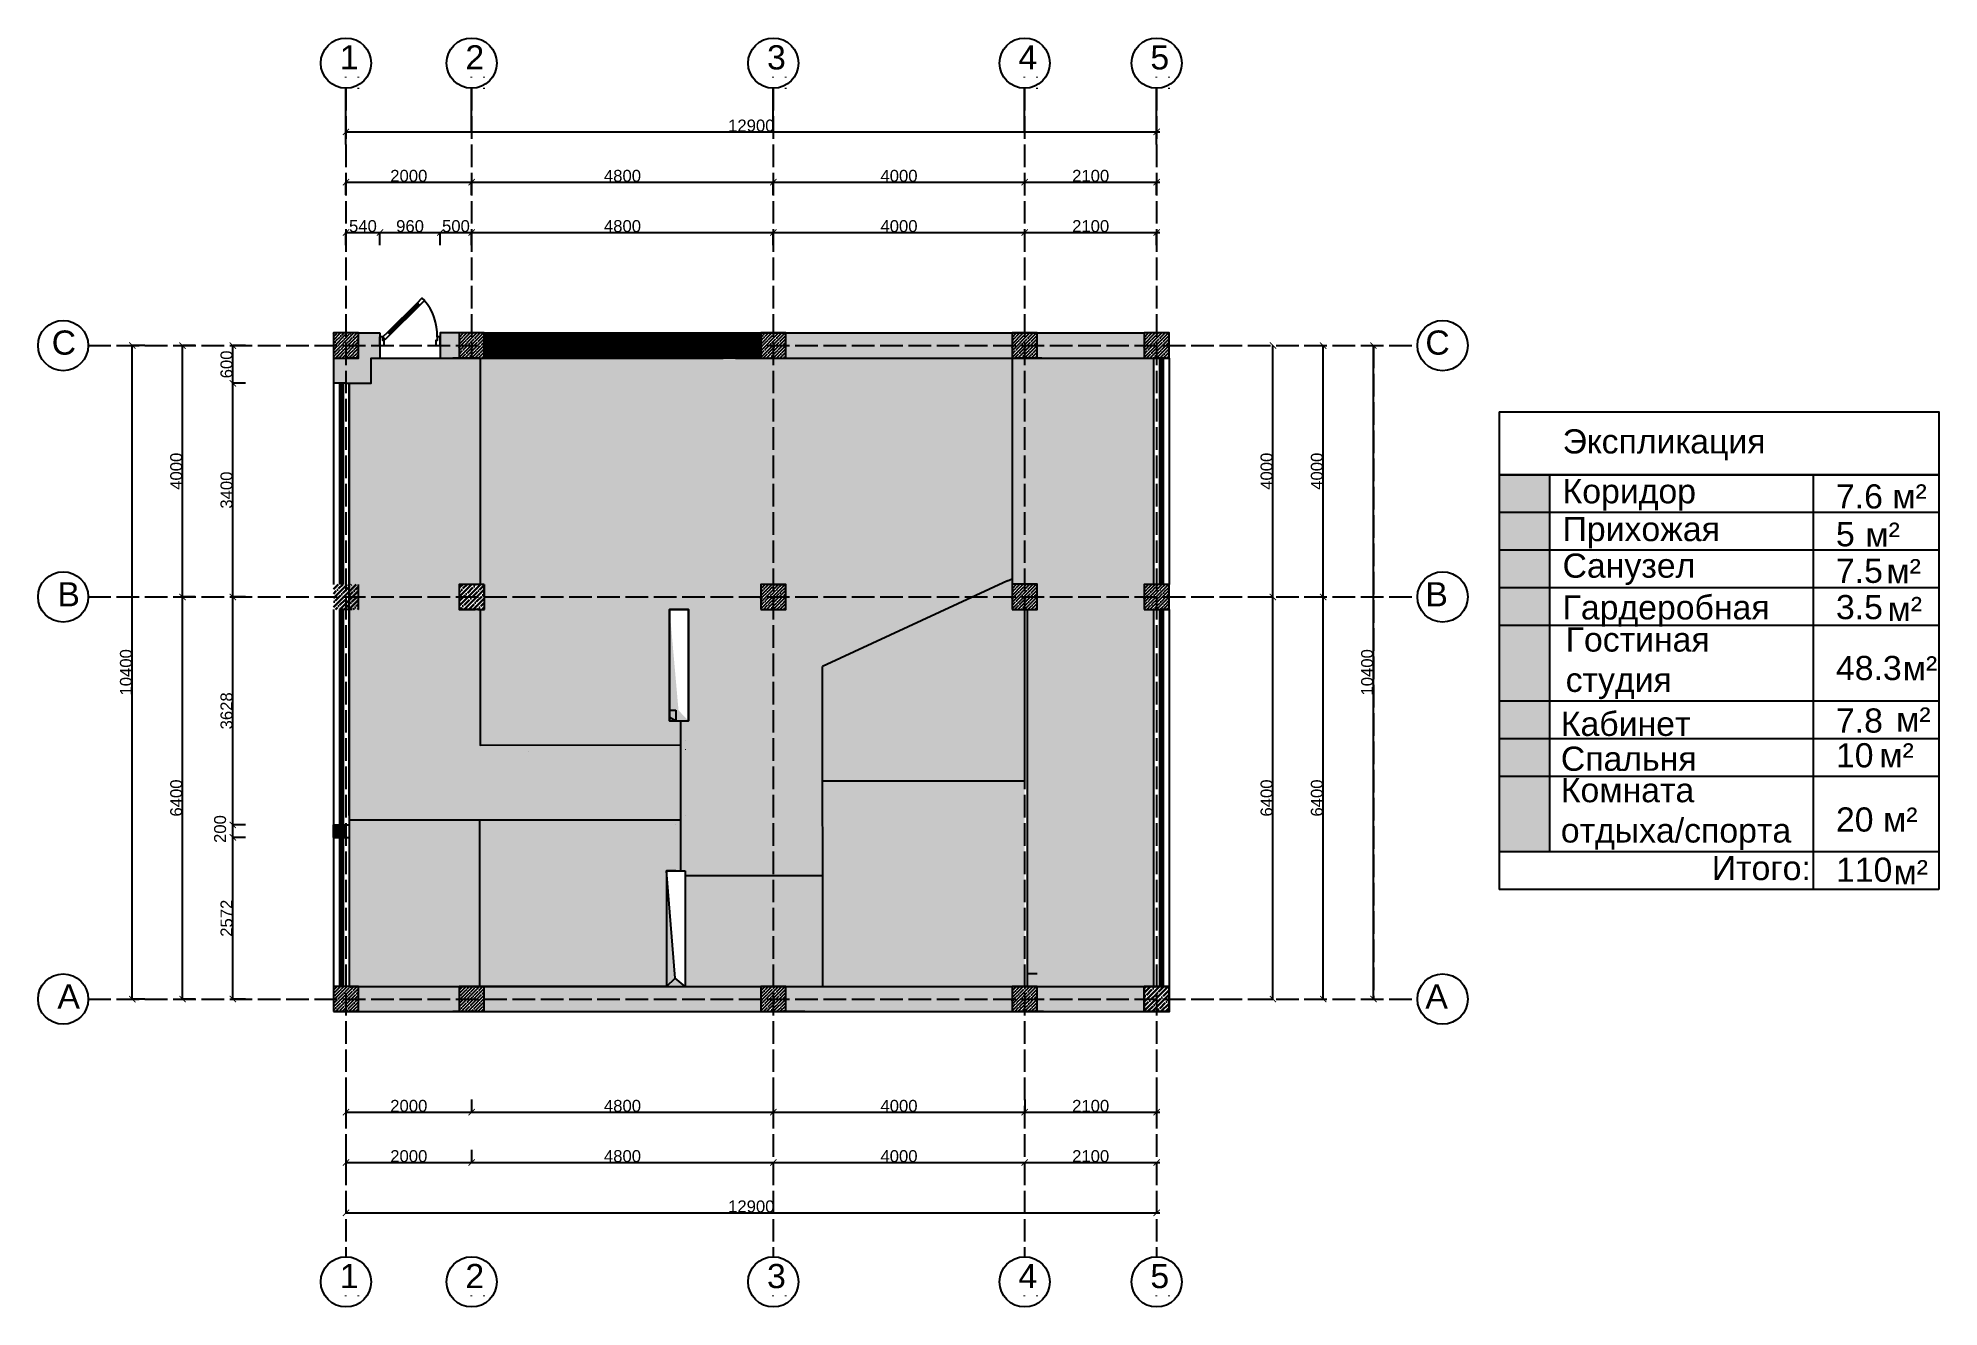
# Model space of a CAD drawing. Header units: millimetres. Extents: x -6014 to 220479, y -27718 to 28747.
# Drawn here: x 55262 to 85511, y -27718 to -7525 of the extents above; entities that cross this region are included whole.
import ezdxf

# ---------------------------------------------------------------- set-up
doc = ezdxf.new("R2010")
doc.units = ezdxf.units.MM
doc.header["$MEASUREMENT"] = 0
doc.linetypes.add('ACAD_ISO02W100', pattern=[15, 12, -3])
doc.layers.add('Plan 1', color=7, linetype='Continuous')
doc.layers.add('Plan 2', color=7, linetype='Continuous')
doc.styles.add('gost', font='GOST Common.ttf')
doc.styles.get("Standard").update_dxf_attribs({"font": 'arial.ttf'})
doc.dimstyles.new('GOST', dxfattribs={"dimtxt": 190, "dimasz": 100, "dimexe": 0.18, "dimexo": 0.06, "dimgap": 3, "dimtad": 1, "dimdec": 0, "dimzin": 0, "dimdsep": 46, "dimtxsty": 'Standard', "dimblk": 'ARCHTICK', "dimcen": 0.09, "dimclrt": 256, "dimadec": 0, "dimazin": 0, "dimtfac": 1, "dimtdec": 0, "dimtofl": 0, "dimtmove": 0, "dimatfit": 3, "dimldrblk": 'ARCHTICK', "dimfxl": 200, "dimfxlon": 1, "dimtolj": 1, "dimtzin": 0, "dimarcsym": 0})
pattern_1 = [(45, (7488.03, -35819.62), (-70.71068, 70.71068), []), (45, (7558.74, -35819.62), (-70.71068, 70.71068), [125, -25, 0, -25])]

msp = doc.modelspace()

# ---------------------------------------------------------------- texts
at = {"color": 18, "true_color": 0x000000, "char_height": 384.874808, "width": 528.1658521, "attachment_point": 1}
for insert in [(84339.15059, -15235.90038), (84673.95893, -15816.00143), (84692.65705, -16418.60768), (84933.70955, -17362.69815), (84828.80572, -18177.17412), (84561.23815, -18747.6086), (84619.92002, -19770.37338), (84787.40676, -20605.99269)]:
    msp.add_mtext('м²', dxfattribs=dict(at, insert=insert))
at = {"layer": 'Plan 1', "char_height": 384.87481, "attachment_point": 1}
for s, insert in [('1', (60062.45426, -7640.08609)), ('2', (62062.45426, -7639.90609)), ('3', (66862.24389, -7639.90609)), ('4', (70862.24389, -7639.90609)), ('5', (72962.24389, -7639.90609)), ('1', (60062.45426, -27033.82919)), ('2', (62062.45426, -27033.64919)), ('3', (66862.24389, -27033.64919)), ('4', (70862.24389, -27033.64919)), ('5', (72962.24389, -27033.64919))]:
    msp.add_mtext_dynamic_manual_height_columns(s, width=384.8748082, gutter_width=0.54982, heights=[0], dxfattribs=dict(at, insert=insert))
at = {"layer": 'Plan 1', "char_height": 384.8748082, "attachment_point": 7, "style": 'gost'}
for s, width, insert in [('{\\fArial|b0|i0|c0|p34;C}', 384.8748082, (55479.25421, -12569.02939)), ('{\\fArial|b0|i0|c0|p34;C}', 384.8748082, (77337.98698, -12569.02939)), ('{\\fArial|b0|i0|c204|p34;Экспликация}', 384.8748082, (79521.19561, -14247.67006)), ('{\\fArial|b0|i0|c204|p34;Коридор}', 384.8748082, (79521.19561, -15045.52673)), ('{\\fArial|b0|i0|c0|p34;7.6 \\fArial|b0|i0|c204|p34;м\\fArial|b0|i0|c0|p34;²}', 4894.882024, (83871.3, -15017.01435)), ('{\\fArial|b0|i0|c204|p34;Прихожая}', 384.8748082, (79521.19561, -15647.16919)), ('{\\fArial|b0|i0|c0|p34;5}', 384.8748082, (83871.3, -15618.65681)), ('{\\fArial|b0|i0|c204|p34;Санузел}', 384.8748082, (79521.19561, -16229.24178)), ('{\\fArial|b0|i0|c0|p34;7.5}', 384.8748082, (83871.3, -16200.7294)), ('{\\fArial|b0|i0|c0|p34;B}', 384.8748082, (55570.52144, -16569.02939)), ('{\\fArial|b0|i0|c0|p34;B}', 384.8748082, (77337.98698, -16569.02939)), ('{\\fArial|b0|i0|c204|p34;Гардеробная}', 384.8748082, (79521.19561, -16894.16155)), ('{\\fArial|b0|i0|c0|p34;3.5}', 384.8748082, (83871.3, -16778.31004)), ('{\\fArial|b0|i0|c204|p34;Гостиная\\fArial|b0|i0|c0|p34; \\P\\fArial|b0|i0|c204|p34;студия}', 6703.3728403, (79570.45322, -18046.5577)), ('{\\fArial|b0|i0|c0|p34;48.3}', 384.8748082, (83871.3, -17747.57296)), ('{\\fArial|b0|i0|c204|p34;Кабинет}', 384.8748082, (79493.39772, -18636.18392)), ('{\\fArial|b0|i0|c0|p34;7.8}', 384.8748082, (83871.3, -18583.84551)), ('{\\fArial|b0|i0|c0|p34;10}', 384.8748082, (83871.3, -19136.5726)), ('{\\fArial|b0|i0|c204|p34;Спальня}', 384.8748082, (79493.39772, -19191.60237)), ('{\\fArial|b0|i0|c204|p34;Комната отдыха/спорта}', 384.8748082, (79493.39772, -20443.59762)), ('{\\fArial|b0|i0|c0|p34;20}', 384.8748082, (83871.3, -20158.71144)), ('{\\fArial|b0|i0|c204|p34;Итого:}', 384.8748082, (81895.42739, -20931.11906)), ('{\\fArial|b0|i0|c0|p34;110}', 384.8748082, (83871.3, -20957.95167)), ('{\\fArial|b0|i0|c238|p34;A}', 384.8748082, (55570.52144, -22969.02939)), ('{\\fArial|b0|i0|c238|p34;A}', 384.8748082, (77337.98698, -22969.02939))]:
    msp.add_mtext_dynamic_manual_height_columns(s, width=width, gutter_width=0.54982, heights=[0], dxfattribs=dict(at, insert=insert))

# ---------------------------------------------------------------- blocks, each defined once
blk = doc.blocks.new('A$C3C032968')
for p, q in [((0, 0), (0, 100)), ((0, 100), (0, 0)), ((700, 0), (700, 100)), ((700, 0), (700, 100))]:
    blk.add_line(p, q)
for points in [[(120, 128), (461, 466), (433, 494), (92, 156)], [(113, 135), (454, 473), (440, 487), (99, 149)], [(517, 522), (461, 466), (433, 494), (489, 551)], [(35, 100), (0, 100), (0, 0), (50, 0), (50, 50), (50, 60), (35, 60)], [(63, 72), (120, 128), (92, 156), (35, 100)], [(665, 100), (665, 60), (650, 60), (650, 50), (650, 0), (700, 0), (700, 100)]]:
    blk.add_lwpolyline(points, close=True)
blk.add_arc((72, 129), 593, 357.2313, 41.4937)
blk = doc.blocks.new('_ArchTick')
at = {"color": 0, "linetype": 'ByBlock', "const_width": 0.15}
blk.add_lwpolyline([(-0.5, -0.5), (0.5, 0.5)], dxfattribs=at)
blk = doc.blocks.new('*D401')
at = {"color": 0, "lineweight": -2, "transparency": 16777216}
for p, q in [((60162, -10819), (60162, -10618)), ((60162, -10619), (60702, -10619)), ((60702, -10819), (60702, -10618))]:
    blk.add_line(p, q, dxfattribs=at)
at = {"layer": 'Defpoints', "color": 0, "transparency": 16777216}
for p in [(60702, -10619), (60702, -12350), (60162, -12419)]:
    blk.add_point(p, dxfattribs=at)
at = {"color": 0, "lineweight": -2, "transparency": 16777216, "xscale": 100, "yscale": 100, "zscale": 100, "rotation": 180}
blk.add_blockref('_ArchTick', (60162, -10619), dxfattribs=at)
at = {"color": 0, "lineweight": -2, "transparency": 16777216, "xscale": 100, "yscale": 100, "zscale": 100}
blk.add_blockref('_ArchTick', (60702, -10619), dxfattribs=at)
at = {"transparency": 16777216, "insert": (60432, -10519), "char_height": 190, "attachment_point": 5}
blk.add_mtext('\\A1;540', dxfattribs=at)
blk = doc.blocks.new('*D402')
at = {"color": 0, "lineweight": -2, "transparency": 16777216}
for p, q in [((60702, -10819), (60702, -10618)), ((60702, -10619), (61662, -10619)), ((61662, -10819), (61662, -10618))]:
    blk.add_line(p, q, dxfattribs=at)
at = {"layer": 'Defpoints', "color": 0, "transparency": 16777216}
for p in [(61662, -10619), (60702, -12350), (61662, -12219)]:
    blk.add_point(p, dxfattribs=at)
at = {"color": 0, "lineweight": -2, "transparency": 16777216, "xscale": 100, "yscale": 100, "zscale": 100, "rotation": 180}
blk.add_blockref('_ArchTick', (60702, -10619), dxfattribs=at)
at = {"color": 0, "lineweight": -2, "transparency": 16777216, "xscale": 100, "yscale": 100, "zscale": 100}
blk.add_blockref('_ArchTick', (61662, -10619), dxfattribs=at)
at = {"transparency": 16777216, "insert": (61182, -10519), "char_height": 190, "attachment_point": 5}
blk.add_mtext('\\A1;960', dxfattribs=at)
blk = doc.blocks.new('*D403')
at = {"color": 0, "lineweight": -2, "transparency": 16777216}
for p, q in [((61662, -10819), (61662, -10618)), ((61662, -10619), (62162, -10619)), ((62162, -10819), (62162, -10618))]:
    blk.add_line(p, q, dxfattribs=at)
at = {"layer": 'Defpoints', "color": 0, "transparency": 16777216}
for p in [(62162, -10619), (61662, -12219), (62162, -12419)]:
    blk.add_point(p, dxfattribs=at)
at = {"color": 0, "lineweight": -2, "transparency": 16777216, "xscale": 100, "yscale": 100, "zscale": 100, "rotation": 180}
blk.add_blockref('_ArchTick', (61662, -10619), dxfattribs=at)
at = {"color": 0, "lineweight": -2, "transparency": 16777216, "xscale": 100, "yscale": 100, "zscale": 100}
blk.add_blockref('_ArchTick', (62162, -10619), dxfattribs=at)
at = {"transparency": 16777216, "insert": (61912, -10519), "char_height": 190, "attachment_point": 5}
blk.add_mtext('\\A1;500', dxfattribs=at)
blk = doc.blocks.new('*D404')
at = {"color": 0, "lineweight": -2, "transparency": 16777216}
for p, q in [((62162, -10819), (62162, -10618)), ((62162, -10619), (66962, -10619)), ((66962, -10819), (66962, -10618))]:
    blk.add_line(p, q, dxfattribs=at)
at = {"layer": 'Defpoints', "color": 0, "transparency": 16777216}
for p in [(66962, -10619), (62162, -12419), (66962, -12419)]:
    blk.add_point(p, dxfattribs=at)
at = {"color": 0, "lineweight": -2, "transparency": 16777216, "xscale": 100, "yscale": 100, "zscale": 100, "rotation": 180}
blk.add_blockref('_ArchTick', (62162, -10619), dxfattribs=at)
at = {"color": 0, "lineweight": -2, "transparency": 16777216, "xscale": 100, "yscale": 100, "zscale": 100}
blk.add_blockref('_ArchTick', (66962, -10619), dxfattribs=at)
at = {"transparency": 16777216, "insert": (64562, -10519), "char_height": 190, "attachment_point": 5}
blk.add_mtext('\\A1;4800', dxfattribs=at)
blk = doc.blocks.new('*D405')
at = {"color": 0, "lineweight": -2, "transparency": 16777216}
for p, q in [((66962, -10819), (66962, -10618)), ((66962, -10619), (70962, -10619)), ((70962, -10819), (70962, -10618))]:
    blk.add_line(p, q, dxfattribs=at)
at = {"layer": 'Defpoints', "color": 0, "transparency": 16777216}
for p in [(70962, -10619), (66962, -12419), (70962, -12419)]:
    blk.add_point(p, dxfattribs=at)
at = {"color": 0, "lineweight": -2, "transparency": 16777216, "xscale": 100, "yscale": 100, "zscale": 100, "rotation": 180}
blk.add_blockref('_ArchTick', (66962, -10619), dxfattribs=at)
at = {"color": 0, "lineweight": -2, "transparency": 16777216, "xscale": 100, "yscale": 100, "zscale": 100}
blk.add_blockref('_ArchTick', (70962, -10619), dxfattribs=at)
at = {"transparency": 16777216, "insert": (68962, -10519), "char_height": 190, "attachment_point": 5}
blk.add_mtext('\\A1;4000', dxfattribs=at)
blk = doc.blocks.new('*D406')
at = {"color": 0, "lineweight": -2, "transparency": 16777216}
for p, q in [((70962, -10819), (70962, -10618)), ((70962, -10619), (73062, -10619)), ((73062, -10819), (73062, -10618))]:
    blk.add_line(p, q, dxfattribs=at)
at = {"layer": 'Defpoints', "color": 0, "transparency": 16777216}
for p in [(73062, -10619), (70962, -12419), (73062, -12419)]:
    blk.add_point(p, dxfattribs=at)
at = {"color": 0, "lineweight": -2, "transparency": 16777216, "xscale": 100, "yscale": 100, "zscale": 100, "rotation": 180}
blk.add_blockref('_ArchTick', (70962, -10619), dxfattribs=at)
at = {"color": 0, "lineweight": -2, "transparency": 16777216, "xscale": 100, "yscale": 100, "zscale": 100}
blk.add_blockref('_ArchTick', (73062, -10619), dxfattribs=at)
at = {"transparency": 16777216, "insert": (72012, -10519), "char_height": 190, "attachment_point": 5}
blk.add_mtext('\\A1;2100', dxfattribs=at)
blk = doc.blocks.new('*D386')
at = {"color": 0, "lineweight": -2, "transparency": 16777216}
for p, q in [((60162, -10019), (60162, -9818)), ((60162, -9819), (62162, -9819)), ((62162, -10019), (62162, -9818))]:
    blk.add_line(p, q, dxfattribs=at)
at = {"layer": 'Defpoints', "color": 0, "transparency": 16777216}
for p in [(62162, -9819), (60162, -12419), (62162, -12419)]:
    blk.add_point(p, dxfattribs=at)
at = {"color": 0, "lineweight": -2, "transparency": 16777216, "xscale": 100, "yscale": 100, "zscale": 100, "rotation": 180}
blk.add_blockref('_ArchTick', (60162, -9819), dxfattribs=at)
at = {"color": 0, "lineweight": -2, "transparency": 16777216, "xscale": 100, "yscale": 100, "zscale": 100}
blk.add_blockref('_ArchTick', (62162, -9819), dxfattribs=at)
at = {"transparency": 16777216, "insert": (61162, -9719), "char_height": 190, "attachment_point": 5}
blk.add_mtext('\\A1;2000', dxfattribs=at)
blk = doc.blocks.new('*D387')
at = {"color": 0, "lineweight": -2, "transparency": 16777216}
for p, q in [((62162, -10019), (62162, -9818)), ((62162, -9819), (66962, -9819)), ((66962, -10019), (66962, -9818))]:
    blk.add_line(p, q, dxfattribs=at)
at = {"layer": 'Defpoints', "color": 0, "transparency": 16777216}
for p in [(66962, -9819), (62162, -12419), (66962, -12419)]:
    blk.add_point(p, dxfattribs=at)
at = {"color": 0, "lineweight": -2, "transparency": 16777216, "xscale": 100, "yscale": 100, "zscale": 100, "rotation": 180}
blk.add_blockref('_ArchTick', (62162, -9819), dxfattribs=at)
at = {"color": 0, "lineweight": -2, "transparency": 16777216, "xscale": 100, "yscale": 100, "zscale": 100}
blk.add_blockref('_ArchTick', (66962, -9819), dxfattribs=at)
at = {"transparency": 16777216, "insert": (64562, -9719), "char_height": 190, "attachment_point": 5}
blk.add_mtext('\\A1;4800', dxfattribs=at)
blk = doc.blocks.new('*D388')
at = {"color": 0, "lineweight": -2, "transparency": 16777216}
for p, q in [((66962, -10019), (66962, -9818)), ((66962, -9819), (70962, -9819)), ((70962, -10019), (70962, -9818))]:
    blk.add_line(p, q, dxfattribs=at)
at = {"layer": 'Defpoints', "color": 0, "transparency": 16777216}
for p in [(70962, -9819), (66962, -12419), (70962, -12419)]:
    blk.add_point(p, dxfattribs=at)
at = {"color": 0, "lineweight": -2, "transparency": 16777216, "xscale": 100, "yscale": 100, "zscale": 100, "rotation": 180}
blk.add_blockref('_ArchTick', (66962, -9819), dxfattribs=at)
at = {"color": 0, "lineweight": -2, "transparency": 16777216, "xscale": 100, "yscale": 100, "zscale": 100}
blk.add_blockref('_ArchTick', (70962, -9819), dxfattribs=at)
at = {"transparency": 16777216, "insert": (68962, -9719), "char_height": 190, "attachment_point": 5}
blk.add_mtext('\\A1;4000', dxfattribs=at)
blk = doc.blocks.new('*D389')
at = {"color": 0, "lineweight": -2, "transparency": 16777216}
for p, q in [((70962, -10019), (70962, -9818)), ((70962, -9819), (73062, -9819)), ((73062, -10019), (73062, -9818))]:
    blk.add_line(p, q, dxfattribs=at)
at = {"layer": 'Defpoints', "color": 0, "transparency": 16777216}
for p in [(73062, -9819), (70962, -12419), (73062, -12419)]:
    blk.add_point(p, dxfattribs=at)
at = {"color": 0, "lineweight": -2, "transparency": 16777216, "xscale": 100, "yscale": 100, "zscale": 100, "rotation": 180}
blk.add_blockref('_ArchTick', (70962, -9819), dxfattribs=at)
at = {"color": 0, "lineweight": -2, "transparency": 16777216, "xscale": 100, "yscale": 100, "zscale": 100}
blk.add_blockref('_ArchTick', (73062, -9819), dxfattribs=at)
at = {"transparency": 16777216, "insert": (72012, -9719), "char_height": 190, "attachment_point": 5}
blk.add_mtext('\\A1;2100', dxfattribs=at)
blk = doc.blocks.new('*D390')
at = {"color": 0, "lineweight": -2, "transparency": 16777216}
for p, q in [((60162, -9219), (60162, -9018)), ((60162, -9019), (73062, -9019)), ((73062, -9219), (73062, -9018))]:
    blk.add_line(p, q, dxfattribs=at)
at = {"layer": 'Defpoints', "color": 0, "transparency": 16777216}
for p in [(73062, -9019), (60162, -12419), (73062, -12419)]:
    blk.add_point(p, dxfattribs=at)
at = {"color": 0, "lineweight": -2, "transparency": 16777216, "xscale": 100, "yscale": 100, "zscale": 100, "rotation": 180}
blk.add_blockref('_ArchTick', (60162, -9019), dxfattribs=at)
at = {"color": 0, "lineweight": -2, "transparency": 16777216, "xscale": 100, "yscale": 100, "zscale": 100}
blk.add_blockref('_ArchTick', (73062, -9019), dxfattribs=at)
at = {"transparency": 16777216, "insert": (66612, -8919), "char_height": 190, "attachment_point": 5}
blk.add_mtext('\\A1;12900', dxfattribs=at)
blk = doc.blocks.new('*D407')
at = {"color": 0, "lineweight": -2, "transparency": 16777216}
for p, q in [((58562, -20246), (58362, -20246)), ((58362, -22819), (58362, -20246)), ((58562, -22819), (58362, -22819))]:
    blk.add_line(p, q, dxfattribs=at)
at = {"layer": 'Defpoints', "color": 0, "transparency": 16777216}
for p in [(58362, -20246), (60212, -20246), (60162, -22819)]:
    blk.add_point(p, dxfattribs=at)
at = {"color": 0, "lineweight": -2, "transparency": 16777216, "xscale": 100, "yscale": 100, "zscale": 100}
for p, rotation in [((58362, -20246), 90), ((58362, -22819), 270)]:
    blk.add_blockref('_ArchTick', p, dxfattribs=dict(at, rotation=rotation))
at = {"transparency": 16777216, "insert": (58262, -21532), "char_height": 190, "attachment_point": 5, "rotation": 90}
blk.add_mtext('\\A1;2572', dxfattribs=at)
blk = doc.blocks.new('*D391')
at = {"color": 0, "lineweight": -2, "transparency": 16777216}
for p, q in [((58562, -20046), (58362, -20046)), ((58362, -20246), (58362, -20046)), ((58562, -20246), (58362, -20246))]:
    blk.add_line(p, q, dxfattribs=at)
at = {"layer": 'Defpoints', "color": 0, "transparency": 16777216}
for p in [(58362, -20046), (60212, -20046), (60212, -20246)]:
    blk.add_point(p, dxfattribs=at)
at = {"color": 0, "lineweight": -2, "transparency": 16777216, "xscale": 100, "yscale": 100, "zscale": 100}
for p, rotation in [((58362, -20046), 90), ((58362, -20246), 270)]:
    blk.add_blockref('_ArchTick', p, dxfattribs=dict(at, rotation=rotation))
at = {"transparency": 16777216, "insert": (58160, -20113), "char_height": 190, "attachment_point": 5, "rotation": 90}
blk.add_mtext('\\A1;200', dxfattribs=at)
blk = doc.blocks.new('*D392')
at = {"color": 0, "lineweight": -2, "transparency": 16777216}
for p, q in [((58562, -12419), (58362, -12419)), ((58362, -13019), (58362, -12419)), ((58562, -13019), (58362, -13019))]:
    blk.add_line(p, q, dxfattribs=at)
at = {"layer": 'Defpoints', "color": 0, "transparency": 16777216}
for p in [(58362, -12419), (60162, -12419), (59962, -13019)]:
    blk.add_point(p, dxfattribs=at)
at = {"color": 0, "lineweight": -2, "transparency": 16777216, "xscale": 100, "yscale": 100, "zscale": 100}
for p, rotation in [((58362, -12419), 90), ((58362, -13019), 270)]:
    blk.add_blockref('_ArchTick', p, dxfattribs=dict(at, rotation=rotation))
at = {"transparency": 16777216, "insert": (58262, -12719), "char_height": 190, "attachment_point": 5, "rotation": 90}
blk.add_mtext('\\A1;600', dxfattribs=at)
blk = doc.blocks.new('*D393')
at = {"color": 0, "lineweight": -2, "transparency": 16777216}
for p, q in [((56962, -12419), (56762, -12419)), ((56762, -22819), (56762, -12419)), ((56962, -22819), (56762, -22819))]:
    blk.add_line(p, q, dxfattribs=at)
at = {"layer": 'Defpoints', "color": 0, "transparency": 16777216}
for p in [(56762, -12419), (60162, -12419), (60162, -22819)]:
    blk.add_point(p, dxfattribs=at)
at = {"color": 0, "lineweight": -2, "transparency": 16777216, "xscale": 100, "yscale": 100, "zscale": 100}
for p, rotation in [((56762, -12419), 90), ((56762, -22819), 270)]:
    blk.add_blockref('_ArchTick', p, dxfattribs=dict(at, rotation=rotation))
at = {"transparency": 16777216, "insert": (56662, -17619), "char_height": 190, "attachment_point": 5, "rotation": 90}
blk.add_mtext('\\A1;10400', dxfattribs=at)
blk = doc.blocks.new('*D394')
at = {"color": 0, "lineweight": -2, "transparency": 16777216}
for p, q in [((57762, -16419), (57562, -16419)), ((57562, -22819), (57562, -16419)), ((57762, -22819), (57562, -22819))]:
    blk.add_line(p, q, dxfattribs=at)
at = {"layer": 'Defpoints', "color": 0, "transparency": 16777216}
for p in [(57562, -16419), (60162, -16419), (60162, -22819)]:
    blk.add_point(p, dxfattribs=at)
at = {"color": 0, "lineweight": -2, "transparency": 16777216, "xscale": 100, "yscale": 100, "zscale": 100}
for p, rotation in [((57562, -16419), 90), ((57562, -22819), 270)]:
    blk.add_blockref('_ArchTick', p, dxfattribs=dict(at, rotation=rotation))
at = {"transparency": 16777216, "insert": (57462, -19619), "char_height": 190, "attachment_point": 5, "rotation": 90}
blk.add_mtext('\\A1;6400', dxfattribs=at)
blk = doc.blocks.new('*D395')
at = {"color": 0, "lineweight": -2, "transparency": 16777216}
for p, q in [((57762, -12419), (57562, -12419)), ((57562, -16419), (57562, -12419)), ((57762, -16419), (57562, -16419))]:
    blk.add_line(p, q, dxfattribs=at)
at = {"layer": 'Defpoints', "color": 0, "transparency": 16777216}
for p in [(57562, -12419), (60162, -12419), (60162, -16419)]:
    blk.add_point(p, dxfattribs=at)
at = {"color": 0, "lineweight": -2, "transparency": 16777216, "xscale": 100, "yscale": 100, "zscale": 100}
for p, rotation in [((57562, -12419), 90), ((57562, -16419), 270)]:
    blk.add_blockref('_ArchTick', p, dxfattribs=dict(at, rotation=rotation))
at = {"transparency": 16777216, "insert": (57462, -14419), "char_height": 190, "attachment_point": 5, "rotation": 90}
blk.add_mtext('\\A1;4000', dxfattribs=at)
blk = doc.blocks.new('*D408')
at = {"color": 0, "lineweight": -2, "transparency": 16777216}
for p, q in [((60162, -24419), (60162, -24619)), ((62162, -24419), (62162, -24619)), ((60162, -24619), (62162, -24619))]:
    blk.add_line(p, q, dxfattribs=at)
at = {"layer": 'Defpoints', "color": 0, "transparency": 16777216}
for p in [(60162, -22819), (62162, -22819), (62162, -24619)]:
    blk.add_point(p, dxfattribs=at)
at = {"color": 0, "lineweight": -2, "transparency": 16777216, "xscale": 100, "yscale": 100, "zscale": 100, "rotation": 180}
blk.add_blockref('_ArchTick', (60162, -24619), dxfattribs=at)
at = {"color": 0, "lineweight": -2, "transparency": 16777216, "xscale": 100, "yscale": 100, "zscale": 100}
blk.add_blockref('_ArchTick', (62162, -24619), dxfattribs=at)
at = {"transparency": 16777216, "insert": (61162, -24519), "char_height": 190, "attachment_point": 5}
blk.add_mtext('\\A1;2000', dxfattribs=at)
blk = doc.blocks.new('*D409')
at = {"color": 0, "lineweight": -2, "transparency": 16777216}
for p, q in [((62162, -24419), (62162, -24619)), ((66962, -24419), (66962, -24619)), ((62162, -24619), (66962, -24619))]:
    blk.add_line(p, q, dxfattribs=at)
at = {"layer": 'Defpoints', "color": 0, "transparency": 16777216}
for p in [(62162, -22819), (66962, -22819), (66962, -24619)]:
    blk.add_point(p, dxfattribs=at)
at = {"color": 0, "lineweight": -2, "transparency": 16777216, "xscale": 100, "yscale": 100, "zscale": 100, "rotation": 180}
blk.add_blockref('_ArchTick', (62162, -24619), dxfattribs=at)
at = {"color": 0, "lineweight": -2, "transparency": 16777216, "xscale": 100, "yscale": 100, "zscale": 100}
blk.add_blockref('_ArchTick', (66962, -24619), dxfattribs=at)
at = {"transparency": 16777216, "insert": (64562, -24519), "char_height": 190, "attachment_point": 5}
blk.add_mtext('\\A1;4800', dxfattribs=at)
blk = doc.blocks.new('*D410')
at = {"color": 0, "lineweight": -2, "transparency": 16777216}
for p, q in [((66962, -24419), (66962, -24619)), ((70962, -24419), (70962, -24619)), ((66962, -24619), (70962, -24619))]:
    blk.add_line(p, q, dxfattribs=at)
at = {"layer": 'Defpoints', "color": 0, "transparency": 16777216}
for p in [(66962, -22819), (70962, -22818), (70962, -24619)]:
    blk.add_point(p, dxfattribs=at)
at = {"color": 0, "lineweight": -2, "transparency": 16777216, "xscale": 100, "yscale": 100, "zscale": 100, "rotation": 180}
blk.add_blockref('_ArchTick', (66962, -24619), dxfattribs=at)
at = {"color": 0, "lineweight": -2, "transparency": 16777216, "xscale": 100, "yscale": 100, "zscale": 100}
blk.add_blockref('_ArchTick', (70962, -24619), dxfattribs=at)
at = {"transparency": 16777216, "insert": (68962, -24519), "char_height": 190, "attachment_point": 5}
blk.add_mtext('\\A1;4000', dxfattribs=at)
blk = doc.blocks.new('*D411')
at = {"color": 0, "lineweight": -2, "transparency": 16777216}
for p, q in [((70962, -24419), (70962, -24619)), ((73062, -24419), (73062, -24619)), ((70962, -24619), (73062, -24619))]:
    blk.add_line(p, q, dxfattribs=at)
at = {"layer": 'Defpoints', "color": 0, "transparency": 16777216}
for p in [(70962, -22818), (73062, -22819), (73062, -24619)]:
    blk.add_point(p, dxfattribs=at)
at = {"color": 0, "lineweight": -2, "transparency": 16777216, "xscale": 100, "yscale": 100, "zscale": 100, "rotation": 180}
blk.add_blockref('_ArchTick', (70962, -24619), dxfattribs=at)
at = {"color": 0, "lineweight": -2, "transparency": 16777216, "xscale": 100, "yscale": 100, "zscale": 100}
blk.add_blockref('_ArchTick', (73062, -24619), dxfattribs=at)
at = {"transparency": 16777216, "insert": (72012, -24519), "char_height": 190, "attachment_point": 5}
blk.add_mtext('\\A1;2100', dxfattribs=at)
blk = doc.blocks.new('*D396')
at = {"color": 0, "lineweight": -2, "transparency": 16777216}
for p, q in [((60162, -25219), (60162, -25419)), ((62162, -25219), (62162, -25419)), ((60162, -25419), (62162, -25419))]:
    blk.add_line(p, q, dxfattribs=at)
at = {"layer": 'Defpoints', "color": 0, "transparency": 16777216}
for p in [(60162, -22819), (62162, -22819), (62162, -25419)]:
    blk.add_point(p, dxfattribs=at)
at = {"color": 0, "lineweight": -2, "transparency": 16777216, "xscale": 100, "yscale": 100, "zscale": 100, "rotation": 180}
blk.add_blockref('_ArchTick', (60162, -25419), dxfattribs=at)
at = {"color": 0, "lineweight": -2, "transparency": 16777216, "xscale": 100, "yscale": 100, "zscale": 100}
blk.add_blockref('_ArchTick', (62162, -25419), dxfattribs=at)
at = {"transparency": 16777216, "insert": (61162, -25319), "char_height": 190, "attachment_point": 5}
blk.add_mtext('\\A1;2000', dxfattribs=at)
blk = doc.blocks.new('*D397')
at = {"color": 0, "lineweight": -2, "transparency": 16777216}
for p, q in [((62162, -25219), (62162, -25419)), ((62162, -25419), (66962, -25419)), ((66962, -25419), (66962, -25418))]:
    blk.add_line(p, q, dxfattribs=at)
at = {"layer": 'Defpoints', "color": 0, "transparency": 16777216}
for p in [(62162, -22819), (66962, -25419), (66962, -25419)]:
    blk.add_point(p, dxfattribs=at)
at = {"color": 0, "lineweight": -2, "transparency": 16777216, "xscale": 100, "yscale": 100, "zscale": 100, "rotation": 180}
blk.add_blockref('_ArchTick', (62162, -25419), dxfattribs=at)
at = {"color": 0, "lineweight": -2, "transparency": 16777216, "xscale": 100, "yscale": 100, "zscale": 100}
blk.add_blockref('_ArchTick', (66962, -25419), dxfattribs=at)
at = {"transparency": 16777216, "insert": (64562, -25319), "char_height": 190, "attachment_point": 5}
blk.add_mtext('\\A1;4800', dxfattribs=at)
blk = doc.blocks.new('*D398')
at = {"color": 0, "lineweight": -2, "transparency": 16777216}
for p, q in [((66962, -25419), (66962, -25418)), ((66962, -25419), (70962, -25419)), ((70962, -25419), (70962, -25418))]:
    blk.add_line(p, q, dxfattribs=at)
at = {"layer": 'Defpoints', "color": 0, "transparency": 16777216}
for p in [(66962, -25419), (70962, -25419), (70962, -25419)]:
    blk.add_point(p, dxfattribs=at)
at = {"color": 0, "lineweight": -2, "transparency": 16777216, "xscale": 100, "yscale": 100, "zscale": 100, "rotation": 180}
blk.add_blockref('_ArchTick', (66962, -25419), dxfattribs=at)
at = {"color": 0, "lineweight": -2, "transparency": 16777216, "xscale": 100, "yscale": 100, "zscale": 100}
blk.add_blockref('_ArchTick', (70962, -25419), dxfattribs=at)
at = {"transparency": 16777216, "insert": (68962, -25319), "char_height": 190, "attachment_point": 5}
blk.add_mtext('\\A1;4000', dxfattribs=at)
blk = doc.blocks.new('*D399')
at = {"color": 0, "lineweight": -2, "transparency": 16777216}
for p, q in [((70962, -25419), (70962, -25418)), ((70962, -25419), (73062, -25419)), ((73062, -25419), (73062, -25418))]:
    blk.add_line(p, q, dxfattribs=at)
at = {"layer": 'Defpoints', "color": 0, "transparency": 16777216}
for p in [(70962, -25419), (73062, -25419), (73062, -25419)]:
    blk.add_point(p, dxfattribs=at)
at = {"color": 0, "lineweight": -2, "transparency": 16777216, "xscale": 100, "yscale": 100, "zscale": 100, "rotation": 180}
blk.add_blockref('_ArchTick', (70962, -25419), dxfattribs=at)
at = {"color": 0, "lineweight": -2, "transparency": 16777216, "xscale": 100, "yscale": 100, "zscale": 100}
blk.add_blockref('_ArchTick', (73062, -25419), dxfattribs=at)
at = {"transparency": 16777216, "insert": (72012, -25319), "char_height": 190, "attachment_point": 5}
blk.add_mtext('\\A1;2100', dxfattribs=at)
blk = doc.blocks.new('*D412')
at = {"color": 0, "lineweight": -2, "transparency": 16777216}
for p, q in [((60162, -26019), (60162, -26219)), ((60162, -26219), (73062, -26219)), ((73062, -26019), (73062, -26219))]:
    blk.add_line(p, q, dxfattribs=at)
at = {"layer": 'Defpoints', "color": 0, "transparency": 16777216}
for p in [(60162, -22819), (73062, -22819), (73062, -26219)]:
    blk.add_point(p, dxfattribs=at)
at = {"color": 0, "lineweight": -2, "transparency": 16777216, "xscale": 100, "yscale": 100, "zscale": 100, "rotation": 180}
blk.add_blockref('_ArchTick', (60162, -26219), dxfattribs=at)
at = {"color": 0, "lineweight": -2, "transparency": 16777216, "xscale": 100, "yscale": 100, "zscale": 100}
blk.add_blockref('_ArchTick', (73062, -26219), dxfattribs=at)
at = {"transparency": 16777216, "insert": (66612, -26119), "char_height": 190, "attachment_point": 5}
blk.add_mtext('\\A1;12900', dxfattribs=at)
blk = doc.blocks.new('*D413')
at = {"color": 0, "lineweight": -2, "transparency": 16777216}
for p, q in [((74712, -16419), (74912, -16419)), ((74912, -22819), (74912, -16419)), ((74712, -22819), (74912, -22819))]:
    blk.add_line(p, q, dxfattribs=at)
at = {"layer": 'Defpoints', "color": 0, "transparency": 16777216}
for p in [(73062, -16419), (74912, -16419), (73062, -22819)]:
    blk.add_point(p, dxfattribs=at)
at = {"color": 0, "lineweight": -2, "transparency": 16777216, "xscale": 100, "yscale": 100, "zscale": 100}
for p, rotation in [((74912, -16419), 90), ((74912, -22819), 270)]:
    blk.add_blockref('_ArchTick', p, dxfattribs=dict(at, rotation=rotation))
at = {"transparency": 16777216, "insert": (74812, -19619), "char_height": 190, "attachment_point": 5, "rotation": 90}
blk.add_mtext('\\A1;6400', dxfattribs=at)
blk = doc.blocks.new('*D414')
at = {"color": 0, "lineweight": -2, "transparency": 16777216}
for p, q in [((74912, -12419), (74912, -12419)), ((74912, -16419), (74912, -12419)), ((74712, -16419), (74912, -16419))]:
    blk.add_line(p, q, dxfattribs=at)
at = {"layer": 'Defpoints', "color": 0, "transparency": 16777216}
for p in [(74912, -12419), (74912, -12419), (73062, -16419)]:
    blk.add_point(p, dxfattribs=at)
at = {"color": 0, "lineweight": -2, "transparency": 16777216, "xscale": 100, "yscale": 100, "zscale": 100}
for p, rotation in [((74912, -12419), 90), ((74912, -16419), 270)]:
    blk.add_blockref('_ArchTick', p, dxfattribs=dict(at, rotation=rotation))
at = {"transparency": 16777216, "insert": (74812, -14419), "char_height": 190, "attachment_point": 5, "rotation": 90}
blk.add_mtext('\\A1;4000', dxfattribs=at)
blk = doc.blocks.new('*D415')
at = {"color": 0, "lineweight": -2, "transparency": 16777216}
for p, q in [((75712, -16419), (75712, -16419)), ((75712, -22819), (75712, -16419)), ((75712, -22819), (75712, -22819))]:
    blk.add_line(p, q, dxfattribs=at)
at = {"layer": 'Defpoints', "color": 0, "transparency": 16777216}
for p in [(75712, -16419), (75712, -16419), (75712, -22819)]:
    blk.add_point(p, dxfattribs=at)
at = {"color": 0, "lineweight": -2, "transparency": 16777216, "xscale": 100, "yscale": 100, "zscale": 100}
for p, rotation in [((75712, -16419), 90), ((75712, -22819), 270)]:
    blk.add_blockref('_ArchTick', p, dxfattribs=dict(at, rotation=rotation))
at = {"transparency": 16777216, "insert": (75612, -19619), "char_height": 190, "attachment_point": 5, "rotation": 90}
blk.add_mtext('\\A1;6400', dxfattribs=at)
blk = doc.blocks.new('*D416')
at = {"color": 0, "lineweight": -2, "transparency": 16777216}
for p, q in [((75712, -12419), (75712, -12419)), ((75712, -16419), (75712, -12419)), ((75712, -16419), (75712, -16419))]:
    blk.add_line(p, q, dxfattribs=at)
at = {"layer": 'Defpoints', "color": 0, "transparency": 16777216}
for p in [(75712, -12419), (75712, -12419), (75712, -16419)]:
    blk.add_point(p, dxfattribs=at)
at = {"color": 0, "lineweight": -2, "transparency": 16777216, "xscale": 100, "yscale": 100, "zscale": 100}
for p, rotation in [((75712, -12419), 90), ((75712, -16419), 270)]:
    blk.add_blockref('_ArchTick', p, dxfattribs=dict(at, rotation=rotation))
at = {"transparency": 16777216, "insert": (75612, -14419), "char_height": 190, "attachment_point": 5, "rotation": 90}
blk.add_mtext('\\A1;4000', dxfattribs=at)
blk = doc.blocks.new('*D417')
at = {"color": 0, "lineweight": -2, "transparency": 16777216}
for p, q in [((58562, -16419), (58362, -16419)), ((58362, -20046), (58362, -16419)), ((58562, -20046), (58362, -20046))]:
    blk.add_line(p, q, dxfattribs=at)
at = {"layer": 'Defpoints', "color": 0, "transparency": 16777216}
for p in [(58362, -16419), (59962, -16419), (59962, -20046)]:
    blk.add_point(p, dxfattribs=at)
at = {"color": 0, "lineweight": -2, "transparency": 16777216, "xscale": 100, "yscale": 100, "zscale": 100}
for p, rotation in [((58362, -16419), 90), ((58362, -20046), 270)]:
    blk.add_blockref('_ArchTick', p, dxfattribs=dict(at, rotation=rotation))
at = {"transparency": 16777216, "insert": (58262, -18232), "char_height": 190, "attachment_point": 5, "rotation": 90}
blk.add_mtext('\\A1;3628', dxfattribs=at)
blk = doc.blocks.new('*D418')
at = {"color": 0, "lineweight": -2, "transparency": 16777216}
for p, q in [((58562, -13019), (58362, -13019)), ((58362, -16419), (58362, -13019)), ((58562, -16419), (58362, -16419))]:
    blk.add_line(p, q, dxfattribs=at)
at = {"layer": 'Defpoints', "color": 0, "transparency": 16777216}
for p in [(58362, -13019), (59962, -13019), (59962, -16419)]:
    blk.add_point(p, dxfattribs=at)
at = {"color": 0, "lineweight": -2, "transparency": 16777216, "xscale": 100, "yscale": 100, "zscale": 100}
for p, rotation in [((58362, -13019), 90), ((58362, -16419), 270)]:
    blk.add_blockref('_ArchTick', p, dxfattribs=dict(at, rotation=rotation))
at = {"transparency": 16777216, "insert": (58262, -14719), "char_height": 190, "attachment_point": 5, "rotation": 90}
blk.add_mtext('\\A1;3400', dxfattribs=at)
blk = doc.blocks.new('*D400')
at = {"color": 0, "lineweight": -2, "transparency": 16777216}
for p, q in [((76312, -12419), (76512, -12419)), ((76512, -22819), (76512, -12419)), ((76312, -22819), (76512, -22819))]:
    blk.add_line(p, q, dxfattribs=at)
at = {"layer": 'Defpoints', "color": 0, "transparency": 16777216}
for p in [(73062, -12419), (76512, -12419), (73062, -22819)]:
    blk.add_point(p, dxfattribs=at)
at = {"color": 0, "lineweight": -2, "transparency": 16777216, "xscale": 100, "yscale": 100, "zscale": 100}
for p, rotation in [((76512, -12419), 90), ((76512, -22819), 270)]:
    blk.add_blockref('_ArchTick', p, dxfattribs=dict(at, rotation=rotation))
at = {"transparency": 16777216, "insert": (76412, -17619), "char_height": 190, "attachment_point": 5, "rotation": 90}
blk.add_mtext('\\A1;10400', dxfattribs=at)

# ---------------------------------------------------------------- dimensions: what is measured, and where the dimension line sits
at = {"color": 18, "true_color": 0x000000}
for base, p1, p2, picture, middle in [((73061.73681, -9018.59147), (60161.94719, -12418.59147), (73061.73681, -12418.59147), '*D390', (66611.842, -8918.5826)), ((62161.94719, -9818.59147), (60161.94719, -12418.59147), (62161.94719, -12418.59147), '*D386', (61161.94719, -9718.5826)), ((60701.94721, -10618.59147), (60161.94719, -12418.59147), (60701.94721, -12350.13609), '*D401', (60431.9472, -10518.5826)), ((62161.94719, -24618.59147), (60161.94719, -22818.59147), (62161.94719, -22818.59147), '*D408', (61161.94719, -24518.5826)), ((62161.94719, -25418.59147), (60161.94719, -22818.59147), (62161.94719, -22818.59147), '*D396', (61161.94719, -25318.5826)), ((73061.73681, -26218.59147), (60161.94719, -22818.59147), (73061.73681, -22818.59147), '*D412', (66611.842, -26118.5826))]:
    dim = msp.add_linear_dim(base=base, p1=p1, p2=p2, dimstyle='GOST', dxfattribs=at)
    dim.commit()
    dim.dimension.update_dxf_attribs({"geometry": picture, "text_midpoint": middle})
for base, p1, p2, picture, middle in [((66961.73681, -9818.59147), (62161.94719, -12418.59147), (66961.73681, -12418.59147), '*D387', (64561.842, -9718.5826)), ((70961.73681, -9818.59147), (66961.73681, -12418.59147), (70961.73681, -12418.59147), '*D388', (68961.73681, -9718.5826)), ((73061.73681, -9818.59147), (70961.73681, -12418.59147), (73061.73681, -12418.59147), '*D389', (72011.73681, -9718.5826)), ((61661.94719, -10618.59147), (60701.94721, -12350.13609), (61661.94719, -12218.59147), '*D402', (61181.9472, -10518.5826)), ((62161.94719, -10618.59147), (61661.94719, -12218.59147), (62161.94719, -12418.59147), '*D403', (61911.94719, -10518.5826)), ((66961.73681, -10618.59147), (62161.94719, -12418.59147), (66961.73681, -12418.59147), '*D404', (64561.842, -10518.5826)), ((70961.73681, -10618.59147), (66961.73681, -12418.59147), (70961.73681, -12418.59147), '*D405', (68961.73681, -10518.5826)), ((73061.73681, -10618.59147), (70961.73681, -12418.59147), (73061.73681, -12418.59147), '*D406', (72011.73681, -10518.5826)), ((66961.73681, -24618.59147), (62161.94719, -22818.59147), (66961.73681, -22818.59147), '*D409', (64561.842, -24518.5826)), ((66961.73681, -25418.59147), (62161.94719, -22818.59147), (66961.73681, -25418.59147), '*D397', (64561.842, -25318.5826)), ((70961.73681, -24618.59147), (66961.73681, -22818.59147), (70961.73681, -22818.25596), '*D410', (68961.73681, -24518.5826)), ((73061.73681, -24618.59147), (70961.73681, -22818.25596), (73061.73681, -22818.59147), '*D411', (72011.73681, -24518.5826)), ((70961.73681, -25418.59147), (66961.73681, -25418.59147), (70961.73681, -25418.59147), '*D398', (68961.73681, -25318.5826)), ((73061.73681, -25418.59147), (70961.73681, -25418.59147), (73061.73681, -25418.59147), '*D399', (72011.73681, -25318.5826))]:
    dim = msp.add_linear_dim(base=base, p1=p1, p2=p2, dimstyle='GOST', override={"dimtmove": 1}, dxfattribs=at)
    dim.commit()
    dim.dimension.update_dxf_attribs({"geometry": picture, "text_midpoint": middle})
for base, p1, p2, picture, middle in [((56761.94719, -12418.59147), (60161.94719, -22818.59147), (60161.94719, -12418.59147), '*D393', (56661.93832, -17618.59147)), ((76512.12719, -12418.59147), (73061.73681, -22818.59147), (73061.73681, -12418.59147), '*D400', (76412.11832, -17618.59147)), ((57561.94719, -16418.59147), (60161.94719, -22818.59147), (60161.94719, -16418.59147), '*D394', (57461.93832, -19618.59147)), ((58361.94719, -16418.59147), (59961.94719, -20046.21966), (59961.94719, -16418.59147), '*D417', (58261.87352, -18232.40556)), ((74911.94719, -16418.59147), (73061.73681, -22818.59147), (73061.73681, -16418.59147), '*D413', (74811.93832, -19618.59147)), ((75711.94719, -16418.59147), (75711.94719, -22818.59147), (75711.94719, -16418.59147), '*D415', (75611.93832, -19618.59147)), ((58361.94719, -20246.21966), (60161.94719, -22818.59147), (60211.94719, -20246.21966), '*D407', (58261.93832, -21532.40556))]:
    dim = msp.add_linear_dim(base=base, p1=p1, p2=p2, angle=90, dimstyle='GOST', dxfattribs=at)
    dim.commit()
    dim.dimension.update_dxf_attribs({"geometry": picture, "text_midpoint": middle})
for base, p1, p2, picture, middle in [((57561.94719, -12418.59147), (60161.94719, -16418.59147), (60161.94719, -12418.59147), '*D395', (57461.93832, -14418.59147)), ((58361.94719, -12418.59147), (59961.94719, -13018.59147), (60161.94719, -12418.59147), '*D392', (58261.93832, -12718.59147)), ((74911.94719, -12418.59147), (73061.73681, -16418.59147), (74911.94719, -12418.59147), '*D414', (74811.93832, -14418.59147)), ((75711.94719, -12418.59147), (75711.94719, -16418.59147), (75711.94719, -12418.59147), '*D416', (75611.93832, -14418.59147)), ((58361.94719, -13018.59147), (59961.94719, -16418.59147), (59961.94719, -13018.59147), '*D418', (58261.87352, -14718.59147)), ((58361.94719, -20046.21966), (60211.94719, -20246.21966), (60211.94719, -20046.21966), '*D391', (58160.24945, -20112.713))]:
    dim = msp.add_linear_dim(base=base, p1=p1, p2=p2, angle=90, dimstyle='GOST', override={"dimtmove": 1}, dxfattribs=at)
    dim.commit()
    dim.dimension.update_dxf_attribs({"geometry": picture, "text_midpoint": middle})

# ---------------------------------------------------------------- hatches: boundary and pattern name
at = {"true_color": 0x636466, "transparency": 33554687}
h = msp.add_hatch(color=251, dxfattribs=at)
h.dxf.hatch_style = 1
h.paths.add_polyline_path([(60561.94719, -12618.59147), (60701.94719, -12618.59147), (60701.94719, -12418.59147), (60361.94719, -12418.59147), (60361.94719, -12618.59147), (60161.94719, -12618.59147), (60161.94719, -13018.59147), (60561.94719, -13018.59147)])
h.paths.add_polyline_path([(60161.94719, -12618.59147), (59961.94719, -12618.59147), (59961.94719, -13018.59147), (60161.94719, -13018.59147)])
h.paths.add_polyline_path([(60701.94719, -12218.59147), (60361.94719, -12218.59147), (60361.94719, -12418.59147), (60701.94719, -12418.59147)])
h.paths.add_polyline_path([(61961.94719, -12218.59147), (61661.94719, -12218.59147), (61661.94719, -12418.59147), (61961.94719, -12418.59147)])
h.paths.add_polyline_path([(61961.94719, -12418.59147), (61661.94719, -12418.59147), (61661.94719, -12618.59147), (61961.94719, -12618.59147)])
h.paths.add_polyline_path([(70761.73681, -12218.59147), (67161.73681, -12218.59147), (67161.73681, -12418.59147), (70761.73681, -12418.59147)])
h.paths.add_polyline_path([(70761.73681, -12418.59147), (67161.73681, -12418.59147), (67161.73681, -12618.59147), (70761.73681, -12618.59147)])
h.paths.add_polyline_path([(72861.73681, -12218.59147), (71161.73681, -12218.59147), (71161.73681, -12418.59147), (72861.73681, -12418.59147)])
h.paths.add_polyline_path([(72861.73681, -12418.59147), (71161.73681, -12418.59147), (71161.73681, -12618.59147), (72861.73681, -12618.59147)])
h.paths.add_polyline_path([(61961.94719, -22818.59147), (60361.94719, -22818.59147), (60361.94719, -23018.59147), (61961.94719, -23018.59147)])
h.paths.add_polyline_path([(61961.94719, -22618.59147), (60361.94719, -22618.59147), (60361.94719, -22818.59147), (61961.94719, -22818.59147)])
h.paths.add_polyline_path([(66761.73681, -22618.59147), (62361.94719, -22618.59147), (62361.94719, -22818.59147), (66761.73681, -22818.59147)])
h.paths.add_polyline_path([(66761.73681, -22818.59147), (62361.94719, -22818.59147), (62361.94719, -23018.59147), (66761.73681, -23018.59147)])
h.paths.add_polyline_path([(70761.73681, -22618.59147), (67161.73681, -22618.59147), (67161.73681, -22818.59147), (70761.73681, -22818.59147)])
h.paths.add_polyline_path([(70761.73681, -22818.59147), (67161.73681, -22818.59147), (67161.73681, -23018.59147), (70761.73681, -23018.59147)])
h.paths.add_polyline_path([(72861.73681, -22618.59147), (71161.73681, -22618.59147), (71161.73681, -22818.59147), (72861.73681, -22818.59147)])
h.paths.add_polyline_path([(72861.73681, -22818.59147), (71161.73681, -22818.59147), (71161.73681, -23018.59147), (72861.73681, -23018.59147)])
at = {"transparency": 33554687}
h = msp.add_hatch(dxfattribs=at)
h.set_pattern_fill('ANSI35', color=1, scale=300)
h.set_pattern_definition([(45, (6968.93, -35096.006), (-53.03301, 53.03301), []), (45, (7021.96, -35096.006), (-53.03301, 53.03301), [93.75, -18.75, 0, -18.75])])
h.paths.add_polyline_path([(60361.94719, -12218.59147), (59961.94719, -12218.59147), (59961.94719, -12618.59147), (60361.94719, -12618.59147)])
h = msp.add_hatch(dxfattribs=at)
h.set_pattern_fill('ANSI35', color=1, scale=300)
h.set_pattern_definition([(45, (3840.765, -35619.624), (-53.03301, 53.03301), []), (45, (3893.8, -35619.624), (-53.03301, 53.03301), [93.75, -18.75, 0, -18.75])])
h.paths.add_polyline_path([(62361.94719, -12218.59147), (61961.94719, -12218.59147), (61961.94719, -12618.59147), (62361.94719, -12618.59147)])
at = {"true_color": 0x636466, "transparency": 33554687}
h = msp.add_hatch(dxfattribs=at)
h.set_pattern_fill('ANSI31', color=251, scale=10)
h.set_pattern_definition([(45, (62658.6654, -12300.2419), (-0.88388348, 0.88388348), [])])
h.paths.add_polyline_path([(66761.73681, -12218.59147), (62361.94719, -12218.59147), (62361.94719, -12418.59147), (66761.73681, -12418.59147)])
h.paths.add_polyline_path([(66761.73681, -12418.59147), (62361.94719, -12418.59147), (62361.94719, -12618.59147), (66161.94719, -12618.59147), (66361.94719, -12618.59147), (66761.73681, -12618.59147)])
at = {"transparency": 33554687}
h = msp.add_hatch(dxfattribs=at)
h.set_pattern_fill('ANSI35', color=1, scale=300)
h.set_pattern_definition([(45, (8640.554, -35619.624), (-53.03301, 53.03301), []), (45, (8693.59, -35619.624), (-53.03301, 53.03301), [93.75, -18.75, 0, -18.75])])
h.paths.add_polyline_path([(67161.73681, -12218.59147), (66761.73681, -12218.59147), (66761.73681, -12618.59147), (67161.73681, -12618.59147)])
h = msp.add_hatch(dxfattribs=at)
h.set_pattern_fill('ANSI35', color=1, scale=300)
h.set_pattern_definition([(45, (12640.554, -35619.624), (-53.03301, 53.03301), []), (45, (12693.59, -35619.624), (-53.03301, 53.03301), [93.75, -18.75, 0, -18.75])])
h.paths.add_polyline_path([(71161.73681, -12218.59147), (70761.73681, -12218.59147), (70761.73681, -12618.59147), (71161.73681, -12618.59147)])
h = msp.add_hatch(dxfattribs=at)
h.set_pattern_fill('ANSI35', color=1, scale=300)
h.set_pattern_definition([(45, (14740.554, -35619.624), (-53.03301, 53.03301), []), (45, (14793.59, -35619.624), (-53.03301, 53.03301), [93.75, -18.75, 0, -18.75])])
h.paths.add_polyline_path([(73261.73681, -12218.59147), (72861.73681, -12218.59147), (72861.73681, -12618.59147), (73261.73681, -12618.59147)])
at = {"true_color": 0xf2f0a1, "transparency": 33554687}
h = msp.add_hatch(color=51, dxfattribs=at)
h.dxf.hatch_style = 1
h.paths.add_polyline_path([(62296.05494, -12618.59147), (61961.94719, -12618.59147), (60701.94719, -12618.59147), (60561.94719, -12618.59147), (60561.94719, -13018.59147), (60211.94719, -13018.59147), (60211.94719, -16418.59147), (61961.94719, -16418.59147), (61961.94719, -16218.59147), (62211.94719, -16218.59147), (62296.05494, -16218.59147)])
h.paths.add_polyline_path([(62296.05494, -16618.59147), (62261.94719, -16618.59147), (62061.94719, -16618.59147), (61961.94719, -16618.59147), (61961.94719, -16418.59147), (60211.94719, -16418.59147), (60211.94719, -19897.81873), (60211.94719, -19972.16842), (65489.27031, -19972.16842), (65489.27031, -18775.25409), (62296.05494, -18775.41091)])
at = {"true_color": 0x9de7d7, "transparency": 33554687}
h = msp.add_hatch(color=121, dxfattribs=at)
h.dxf.hatch_style = 1
h.paths.add_polyline_path([(70763.00718, -12618.59147), (70761.73681, -12618.59147), (66961.73681, -12618.59147), (66961.73681, -16218.59147), (67161.9474, -16218.59147), (67161.9474, -16418.59147), (70142.38022, -16418.59147), (70691.26449, -16165.0549), (70763.00718, -16131.91604)])
h.paths.add_polyline_path([(66961.73681, -12618.59147), (66761.73681, -12618.59147), (66361.94719, -12618.59147), (66161.94719, -12618.59147), (62296.05494, -12618.59147), (62296.05494, -16218.59147), (62361.46727, -16218.59147), (62361.46727, -16418.59147), (66761.9474, -16418.59147), (66761.9474, -16218.59147), (66961.73681, -16218.59147)])
h.paths.add_polyline_path([(65311.94719, -16618.59147), (65611.94719, -16618.59147), (65611.94719, -18392.24149), (65561.94719, -18392.24149), (65489.27031, -18392.24149), (65489.27031, -20778.59147), (65561.94719, -20778.59147), (65561.94719, -20850.07827), (66961.73681, -20850.07827), (66961.73681, -16618.59147), (66761.9474, -16618.59147), (66761.9474, -16418.59147), (62361.46727, -16418.59147), (62361.46727, -16618.59147), (62296.05494, -16618.59147), (62296.05494, -18775.41091), (65489.27031, -18775.25409), (65489.27031, -18392.24149), (65311.94719, -18392.24149)])
h.paths.add_polyline_path([(70142.38022, -16418.59147), (67161.9474, -16418.59147), (67161.9474, -16618.59147), (66961.73681, -16618.59147), (66961.73681, -20850.07827), (67747.18798, -20850.07827), (67743.38947, -17526.71559)])
at = {"true_color": 0xcdd2ba, "transparency": 33554687}
h = msp.add_hatch(color=9, dxfattribs=at)
h.dxf.hatch_style = 1
h.paths.add_polyline_path([(73011.73681, -16618.59147), (72861.73681, -16618.59147), (72861.73681, -16418.59147), (71160.46666, -16418.59147), (71160.46666, -16618.25596), (71009.1961, -16618.25596), (71009.1961, -22618.25596), (71161.73681, -22618.25596), (72911.94719, -22618.59147), (73011.73681, -22618.59147)])
h.paths.add_polyline_path([(70961.73681, -12618.59147), (70763.00718, -12618.59147), (70763.00718, -16218.25596), (70961.73681, -16218.25596)])
h.paths.add_polyline_path([(70961.73681, -16218.25596), (71160.46666, -16218.25596), (71160.46666, -16418.59147), (72861.73681, -16418.59147), (72861.73681, -16218.59147), (73011.73681, -16218.59147), (73011.73681, -12618.59147), (72861.73681, -12618.59147), (70961.73681, -12618.59147)])
at = {"true_color": 0xf2f0a1, "transparency": 33554687}
h = msp.add_hatch(color=51, dxfattribs=at)
h.dxf.hatch_style = 1
h.paths.add_polyline_path([(79310.71062, -14475.31848), (78510.71062, -14475.31848), (78510.71062, -15075.31848), (79310.71062, -15075.31848)])
at = {"true_color": 0xf1b2dc, "transparency": 33554687}
h = msp.add_hatch(color=254, dxfattribs=at)
h.dxf.hatch_style = 1
h.paths.add_polyline_path([(79310.71062, -15075.31848), (78510.71062, -15075.31848), (78510.71062, -15675.31848), (79310.71062, -15675.31848)])
at = {"true_color": 0x74d1ea, "transparency": 33554687}
h = msp.add_hatch(color=141, dxfattribs=at)
h.dxf.hatch_style = 1
h.paths.add_polyline_path([(78510.71062, -16275.31848), (79310.71062, -16275.31848), (79310.71062, -15675.31848), (78510.71062, -15675.31848)])
at = {"lineweight": 30, "transparency": 33554687}
h = msp.add_hatch(dxfattribs=at)
h.set_pattern_fill('ANSI35', color=1, scale=400)
h.set_pattern_definition(pattern_1)
h.paths.add_polyline_path([(59961.94719, -16218.59147), (59961.94719, -16618.59147), (60361.94719, -16618.59147), (60361.94719, -16218.59147)])
h = msp.add_hatch(dxfattribs=at)
h.set_pattern_fill('ANSI35', color=1, scale=400)
h.set_pattern_definition(pattern_1)
h.paths.add_polyline_path([(61961.94719, -16218.59147), (61961.94719, -16618.59147), (62361.94719, -16618.59147), (62361.94719, -16218.59147)])
at = {"transparency": 33554687}
h = msp.add_hatch(dxfattribs=at)
h.set_pattern_fill('ANSI35', color=1, scale=300)
h.set_pattern_definition([(45, (8640.765, -39619.624), (-53.03301, 53.03301), []), (45, (8693.8, -39619.624), (-53.03301, 53.03301), [93.75, -18.75, 0, -18.75])])
h.paths.add_polyline_path([(67161.9474, -16218.59147), (66761.9474, -16218.59147), (66761.9474, -16618.59147), (67161.9474, -16618.59147)])
at = {"true_color": 0xafd9aa, "transparency": 33554687}
h = msp.add_hatch(color=9, dxfattribs=at)
h.dxf.hatch_style = 1
h.paths.add_polyline_path([(70960.46666, -16618.25596), (70760.46666, -16618.25596), (70760.46666, -16418.59147), (70142.38022, -16418.59147), (67743.38947, -17526.71559), (67745.47564, -19351.9306), (70960.46666, -19348.25596)])
h.paths.add_polyline_path([(70760.46666, -16218.25596), (70760.52679, -16133.06177), (70691.26449, -16165.0549), (70142.38022, -16418.59147), (70760.46666, -16418.59147)])
at = {"transparency": 33554687}
h = msp.add_hatch(dxfattribs=at)
h.set_pattern_fill('ANSI35', color=1, scale=300)
h.set_pattern_definition([(45, (12639.284, -39619.29), (-53.03301, 53.03301), []), (45, (12692.32, -39619.29), (-53.03301, 53.03301), [93.75, -18.75, 0, -18.75])])
h.paths.add_polyline_path([(71160.46666, -16218.25596), (70760.46666, -16218.25596), (70760.46666, -16618.25596), (71160.46666, -16618.25596)])
h = msp.add_hatch(dxfattribs=at)
h.set_pattern_fill('ANSI35', color=1, scale=300)
h.set_pattern_definition([(45, (14740.554, -39619.624), (-53.03301, 53.03301), []), (45, (14793.59, -39619.624), (-53.03301, 53.03301), [93.75, -18.75, 0, -18.75])])
h.paths.add_polyline_path([(73261.73681, -16218.59147), (72861.73681, -16218.59147), (72861.73681, -16618.59147), (73261.73681, -16618.59147)])
at = {"true_color": 0xfcaebb, "transparency": 33554687}
h = msp.add_hatch(color=231, dxfattribs=at)
h.dxf.hatch_style = 1
h.paths.add_polyline_path([(79310.71062, -16275.31848), (78510.71062, -16275.31848), (78510.71062, -16875.31848), (79310.71062, -16875.31848)])
at = {"true_color": 0x000000, "transparency": 33554687}
h = msp.add_hatch(color=18, dxfattribs=at)
h.dxf.hatch_style = 1
h.paths.add_polyline_path([(65453.78662, -18223.86542), (65311.94719, -18391.15768), (65611.94719, -18391.15768)])
h.paths.add_polyline_path([(65311.94719, -16620.22142), (65311.94719, -18191.15768), (65311.94719, -18391.15768), (65453.78662, -18223.86542)])
at = {"true_color": 0xffd9a4, "transparency": 33554687}
h = msp.add_hatch(color=41, dxfattribs=at)
h.dxf.hatch_style = 1
h.paths.add_polyline_path([(70960.46666, -19348.25596), (67745.47564, -19351.9306), (67749.20934, -22618.59147), (70761.73681, -22618.59147), (70761.73681, -22618.25596), (70961.73681, -22618.25596), (70961.73681, -16618.25596), (70960.46666, -16618.25596)])
at = {"true_color": 0x9de7d7, "transparency": 33554687}
h = msp.add_hatch(color=121, dxfattribs=at)
h.dxf.hatch_style = 1
h.paths.add_polyline_path([(79310.71062, -16875.31848), (78510.71062, -16875.31848), (78510.71062, -18075.31848), (79310.71062, -18075.31848)])
at = {"true_color": 0xafd9aa, "transparency": 33554687}
h = msp.add_hatch(color=9, dxfattribs=at)
h.dxf.hatch_style = 1
h.paths.add_polyline_path([(79310.71062, -18075.31848), (78510.71062, -18075.31848), (78510.71062, -18675.31848), (79310.71062, -18675.31848)])
at = {"true_color": 0xffd9a4, "transparency": 33554687}
h = msp.add_hatch(color=41, dxfattribs=at)
h.dxf.hatch_style = 1
h.paths.add_polyline_path([(78510.71062, -19275.31848), (79310.71062, -19275.31848), (79310.71062, -18675.31848), (78510.71062, -18675.31848)])
at = {"true_color": 0xcdd2ba, "transparency": 33554687}
h = msp.add_hatch(color=9, dxfattribs=at)
h.dxf.hatch_style = 1
h.paths.add_polyline_path([(79310.71062, -19275.31848), (78510.71062, -19275.31848), (78510.71062, -20475.31848), (79310.71062, -20475.31848)])
at = {"transparency": 33554687}
h = msp.add_hatch(color=252, dxfattribs=at)
h.dxf.hatch_style = 1
h.paths.add_polyline_path([(59961.94719, -20046.21966), (59961.94719, -20246.21966), (60161.94719, -20246.21966), (60161.94719, -20046.21966)])
at = {"true_color": 0xf1b2dc, "transparency": 33554687}
h = msp.add_hatch(color=254, dxfattribs=at)
h.dxf.hatch_style = 1
h.paths.add_polyline_path([(62290.43378, -19972.16842), (60211.94719, -19972.16842), (60211.94719, -20046.21966), (60211.94719, -22618.59147), (62218.21556, -22618.59147), (62290.43378, -22618.59147)])
at = {"true_color": 0x74d1ea, "transparency": 33554687}
h = msp.add_hatch(color=141, dxfattribs=at)
h.dxf.hatch_style = 1
h.paths.add_polyline_path([(65261.94719, -20778.59147), (65411.94719, -20778.59147), (65489.27031, -20778.59147), (65489.27031, -19972.16842), (62290.43378, -19972.16842), (62290.43378, -22618.59147), (62361.94719, -22618.59147), (65261.94719, -22618.59147)])
at = {"transparency": 33554687}
h = msp.add_hatch(color=7, dxfattribs=at)
h.dxf.hatch_style = 1
h.paths.add_polyline_path([(65261.94719, -20778.59147), (65261.94719, -22618.59147), (65399.88397, -22484.04269)])
h.paths.add_polyline_path([(65399.88397, -22484.04269), (65261.94719, -22618.59147), (65561.94719, -22618.59147)])
at = {"true_color": 0xfcaebb, "transparency": 33554687}
h = msp.add_hatch(color=231, dxfattribs=at)
h.dxf.hatch_style = 1
h.paths.add_polyline_path([(66961.73681, -20850.07827), (65561.94719, -20850.07827), (65561.94719, -22618.59147), (66961.73681, -22618.59147)])
h.paths.add_polyline_path([(66961.73681, -22618.59147), (67161.73681, -22618.59147), (67749.20934, -22618.59147), (67747.18798, -20850.07827), (66961.73681, -20850.07827)])
at = {"transparency": 33554687}
h = msp.add_hatch(dxfattribs=at)
h.set_pattern_fill('ANSI35', color=1, scale=300)
h.set_pattern_definition([(45, (6968.93, -45496.006), (-53.03301, 53.03301), []), (45, (7021.96, -45496.006), (-53.03301, 53.03301), [93.75, -18.75, 0, -18.75])])
h.paths.add_polyline_path([(60361.94719, -22618.59147), (59961.94719, -22618.59147), (59961.94719, -23018.59147), (60361.94719, -23018.59147)])
h = msp.add_hatch(dxfattribs=at)
h.set_pattern_fill('ANSI35', color=1, scale=300)
h.set_pattern_definition([(45, (8968.93, -45496.006), (-53.03301, 53.03301), []), (45, (9021.96, -45496.006), (-53.03301, 53.03301), [93.75, -18.75, 0, -18.75])])
h.paths.add_polyline_path([(62361.94719, -22618.59147), (61961.94719, -22618.59147), (61961.94719, -23018.59147), (62361.94719, -23018.59147)])
h = msp.add_hatch(dxfattribs=at)
h.set_pattern_fill('ANSI35', color=1, scale=300)
h.set_pattern_definition([(45, (8640.554, -46019.624), (-53.03301, 53.03301), []), (45, (8693.59, -46019.624), (-53.03301, 53.03301), [93.75, -18.75, 0, -18.75])])
h.paths.add_polyline_path([(67161.73681, -22618.59147), (66761.73681, -22618.59147), (66761.73681, -23018.59147), (67161.73681, -23018.59147)])
h = msp.add_hatch(dxfattribs=at)
h.set_pattern_fill('ANSI35', color=1, scale=300)
h.set_pattern_definition([(45, (12640.554, -46019.29), (-53.03301, 53.03301), []), (45, (12693.59, -46019.29), (-53.03301, 53.03301), [93.75, -18.75, 0, -18.75])])
h.paths.add_polyline_path([(71161.73681, -22618.25596), (70761.73681, -22618.25596), (70761.73681, -23018.25596), (71161.73681, -23018.25596)])
at = {"lineweight": 30, "transparency": 33554687}
h = msp.add_hatch(dxfattribs=at)
h.set_pattern_fill('ANSI35', color=1, scale=400)
h.set_pattern_definition([(45, (7437.82, -35819.62), (-70.71068, 70.71068), []), (45, (7508.53, -35819.62), (-70.71068, 70.71068), [125, -25, 0, -25])])
h.paths.add_polyline_path([(72861.73681, -22618.59147), (72861.73681, -23018.59147), (73261.73681, -23018.59147), (73261.73681, -22618.59147)])

# ---------------------------------------------------------------- linework, layer by layer
at = {"color": 18, "true_color": 0x000000}
for p, q in [((60561.94719, -12618.59147), (60701.94719, -12618.59147)), ((66361.94719, -12618.59147), (72911.94719, -12618.59147)), ((70960.46647, -12618.59147), (70960.46647, -12618.49412)), ((65611.94719, -16618.59147), (65611.94719, -18392.24149)), ((71009.1961, -22618.59147), (71009.1961, -16618.25596)), ((65261.94719, -20778.59147), (65261.94719, -22618.59147)), ((65261.94719, -20778.59147), (65561.94719, -20778.59147)), ((60361.94719, -22618.59147), (72911.94719, -22618.59147))]:
    msp.add_line(p, q, dxfattribs=at)
for p, q in [((71160.46645, -12618.59147), (70960.46645, -12618.59147)), ((66961.94719, -16218.59147), (67161.9474, -16218.59147)), ((71160.46666, -16218.59147), (70960.46666, -16218.59147)), ((71160.46645, -16378.39153), (71159.1961, -16378.39153)), ((65311.94719, -18218.59147), (65411.94719, -18218.59147)), ((65411.94719, -18218.59147), (65411.94719, -18392.24149)), ((59961.94719, -20246.21966), (60211.94719, -20246.21966))]:
    msp.add_line(p, q)
at = {"color": 152, "true_color": 0x2776bb}
msp.add_line((60361.94719, -22618.59147), (59961.94719, -22618.59147), dxfattribs=at)
at = {"color": 18, "true_color": 0x000000}
for points in [[(60161.94719, -9018.41147), (60161.94719, -8318.41147)], [(62161.94719, -9018.41147), (62161.94719, -8318.41147)], [(66961.73681, -9018.41147), (66961.73681, -8318.41147)], [(70961.73681, -9018.41147), (70961.73681, -8318.41147)], [(73061.73681, -9018.41147), (73061.73681, -8318.41147)], [(60361.94719, -12218.59147), (60701.94719, -12218.59147)], [(62361.46727, -12218.59147), (72861.73681, -12218.59147)], [(59961.94719, -12618.59147), (59961.94719, -13018.59147)], [(60211.94719, -19897.81873), (60211.94719, -13018.59147), (60561.94719, -13018.59147), (60561.94719, -12618.59147), (60701.94719, -12618.59147), (62211.94719, -12618.59147)], [(60561.94719, -12618.59147), (60701.94719, -12618.59147)], [(61661.94719, -12618.59147), (61961.94719, -12618.59147)], [(62161.94719, -12618.59147), (61961.94719, -12618.59147)], [(62161.94719, -12618.59147), (66161.94719, -12618.59147)], [(62296.05494, -12618.59147), (62296.05494, -16218.59147)], [(66361.94719, -12618.59147), (66161.94719, -12618.59147)], [(66361.94719, -12618.59147), (70961.94719, -12618.59147)], [(66361.94719, -12618.59147), (70961.94719, -12618.59147)], [(70763.00718, -12618.59147), (70763.00718, -16218.59147)], [(70910.46645, -12618.59147), (71160.46645, -12618.59147)], [(73011.73681, -12618.59147), (73011.73681, -16218.59147)], [(73211.73681, -12618.59147), (73011.73681, -12618.59147)], [(73261.73681, -12618.59147), (73261.73681, -16218.59147)], [(59961.94719, -13018.59147), (59961.94719, -16218.59147)], [(60161.94719, -13018.59147), (59961.94719, -13018.59147)], [(60211.94719, -13018.59147), (60211.94719, -16218.59147)], [(78510.71062, -13475.31848), (85510.71062, -13475.31848), (85510.71062, -14475.31848)], [(78510.71062, -13475.31848), (78510.71062, -14475.31848)], [(85510.71062, -13475.31848), (85510.71062, -14475.31848)], [(78510.71062, -14475.31848), (84430.18499, -14475.31848), (85510.71062, -14475.31848)], [(78510.71062, -14475.31848), (78510.71062, -21075.31848)], [(85510.71062, -14475.31848), (78510.71062, -14475.31848)], [(79310.71062, -14475.31848), (79310.71062, -20475.31848)], [(83510.71062, -14475.31848), (83510.71062, -21075.31848)], [(85510.71062, -14475.31848), (85510.71062, -14475.31848)], [(85510.71062, -14475.31848), (85510.71062, -21075.31848)], [(85510.71062, -14475.31848), (85510.71062, -20475.31848)], [(85510.71062, -14475.31848), (85510.71062, -20475.31848)], [(85510.71062, -15075.31848), (78510.71062, -15075.31848)], [(85510.71062, -15675.31848), (78510.71062, -15675.31848)], [(60361.94719, -16618.59147), (60361.94719, -16218.59147)], [(61961.94719, -16218.59147), (61961.94719, -16618.59147)], [(62211.94719, -16218.59147), (61961.94719, -16218.59147), (61961.94719, -16618.59147), (62218.21556, -16618.59147)], [(62361.46727, -16218.59147), (62161.94719, -16218.59147)], [(62361.46727, -16218.59147), (62211.94719, -16218.59147)], [(62361.46727, -16418.59147), (62361.46727, -16218.59147)], [(62361.46727, -16218.59147), (62361.46727, -16618.59147)], [(70691.26449, -16165.0549), (67743.38947, -17526.71559)], [(70691.26449, -16165.0549), (70763.00718, -16131.91604)], [(85510.71062, -16275.31848), (78510.71062, -16275.31848)], [(59961.94719, -16618.59147), (59961.94719, -20046.21966)], [(60261.94719, -16618.59147), (60061.94719, -16618.59147)], [(60211.94719, -16618.59147), (60211.94719, -20046.21966)], [(62061.94719, -16618.59147), (61961.94719, -16618.59147)], [(62261.94719, -16618.59147), (62061.94719, -16618.59147)], [(62261.94719, -16618.59147), (62368.21556, -16618.59147)], [(62296.05494, -16618.59147), (62296.05494, -18775.41091), (65489.27031, -18775.25409)], [(65311.94719, -18218.59147), (65311.94719, -16618.59147)], [(65311.94719, -18392.24149), (65311.94719, -16618.59147)], [(65311.94719, -16618.59147), (65611.94719, -16618.59147)], [(65561.94719, -18392.24149), (65611.94719, -18392.24149), (65611.94719, -16618.59147), (65311.94719, -16618.59147), (65311.94719, -18392.24149), (65411.94719, -18392.24149)], [(70960.46666, -16618.25596), (70960.46666, -19348.25596), (67745.47564, -19351.9306)], [(73011.73681, -16618.59147), (73011.73681, -22618.59147)], [(73261.73681, -16618.59147), (73111.73681, -16618.59147)], [(73261.73681, -16618.59147), (73261.73681, -22618.59147)], [(65311.94719, -16744.41929), (65311.94719, -18218.59147)], [(85510.71062, -16875.31848), (78510.71062, -16875.31848)], [(67749.20934, -22618.59147), (67743.38947, -17526.71559)], [(85510.71062, -18075.31848), (78510.71062, -18075.31848)], [(65311.94719, -18333.96927), (65411.94719, -18392.24149)], [(65311.94719, -18392.24149), (65611.94719, -18392.24149)], [(65489.27031, -20778.59147), (65489.27031, -18392.24149)], [(65561.94719, -18704.28693), (65561.86588, -18704.28693)], [(85510.71062, -18675.31848), (78510.71062, -18675.31848)], [(63061.98159, -18878.59147), (63061.98159, -18878.59147)], [(65561.94719, -18854.28693), (65561.94719, -18854.28693), (65561.86588, -18854.28693)], [(85510.71062, -19275.31848), (78510.71062, -19275.31848)], [(65561.94719, -19897.90008), (65561.86588, -19897.90004)], [(59961.94719, -20246.21966), (59961.94719, -20046.21966), (60211.94719, -20046.21966)], [(59961.94719, -20246.21966), (59961.94719, -22618.59147)], [(60161.94719, -20046.21966), (60161.94719, -20246.21966)], [(65489.27031, -19972.16842), (60211.94719, -19972.16842)], [(60211.94719, -20046.21966), (60211.94719, -22618.59147), (62218.21556, -22618.59147)], [(60211.94719, -20246.21966), (60211.94719, -22618.59147)], [(62290.43378, -22618.59147), (62290.43378, -19972.16842)], [(65411.86588, -20047.90006), (65411.86588, -20047.81875)], [(65411.86588, -20047.90001), (65411.94719, -20047.90006)], [(85510.71062, -20475.31848), (78510.71062, -20475.31848)], [(65411.94719, -20778.59147), (65261.94719, -20778.59147), (65261.94719, -22618.59147), (62361.94719, -22618.59147)], [(65261.94719, -22618.59147), (65399.88397, -22484.04269), (65261.94719, -20778.59147)], [(65561.94719, -22618.59147), (65399.88397, -22484.04269), (65261.94719, -20778.59147)], [(65561.94719, -20778.59147), (65561.94719, -22618.59147)], [(65561.94719, -20850.07827), (67747.18798, -20850.07827)], [(85510.71062, -21075.31848), (78510.71062, -21075.31848)], [(71159.1961, -22418.59147), (71009.1961, -22418.59147)], [(60361.94719, -23018.59147), (73261.73681, -23018.59147)], [(70910.46645, -23018.59726), (71160.46645, -23018.59726)]]:
    msp.add_lwpolyline(points, dxfattribs=at)
for points in [[(59961.94719, -12618.59147), (60361.94719, -12618.59147), (60361.94719, -12218.59147), (59961.94719, -12218.59147)], [(61961.94719, -12618.59147), (62361.94719, -12618.59147), (62361.94719, -12218.59147), (61961.94719, -12218.59147)], [(66761.73681, -12618.59147), (67161.73681, -12618.59147), (67161.73681, -12218.59147), (66761.73681, -12218.59147)], [(70761.73681, -12618.59147), (71161.73681, -12618.59147), (71161.73681, -12218.59147), (70761.73681, -12218.59147)], [(72861.73681, -12618.59147), (73261.73681, -12618.59147), (73261.73681, -12218.59147), (72861.73681, -12218.59147)], [(66761.9474, -16618.59147), (67161.9474, -16618.59147), (67161.9474, -16218.59147), (66761.9474, -16218.59147)], [(70760.46666, -16618.25596), (71160.46666, -16618.25596), (71160.46666, -16218.25596), (70760.46666, -16218.25596)], [(72861.73681, -16618.59147), (73261.73681, -16618.59147), (73261.73681, -16218.59147), (72861.73681, -16218.59147)], [(59961.94719, -23018.59147), (60361.94719, -23018.59147), (60361.94719, -22618.59147), (59961.94719, -22618.59147)], [(61961.94719, -23018.59147), (62361.94719, -23018.59147), (62361.94719, -22618.59147), (61961.94719, -22618.59147)], [(66761.73681, -23018.59147), (67161.73681, -23018.59147), (67161.73681, -22618.59147), (66761.73681, -22618.59147)], [(70761.73681, -23018.25596), (71161.73681, -23018.25596), (71161.73681, -22618.25596), (70761.73681, -22618.25596)]]:
    msp.add_lwpolyline(points, close=True)
for points in [[(60701.94719, -12218.59147), (60701.94719, -12618.59147)], [(61961.94719, -12218.59147), (61661.94719, -12218.59147), (61661.94719, -12618.59147)], [(60161.94719, -13018.59147), (60561.94719, -13018.59147), (60561.94719, -12618.59147)]]:
    msp.add_lwpolyline(points)
at = {"color": 152, "true_color": 0x2776bb}
for points in [[(60361.94719, -12618.59147), (60161.94719, -12618.59147)], [(62261.94719, -12618.59147), (61861.94719, -12618.59147)], [(71235.46645, -12618.59147), (70835.46645, -12618.59147)], [(73106.73681, -12618.59147), (73106.73681, -16218.59147)], [(73135.22688, -12618.59147), (73135.22688, -16218.59147)], [(73166.73681, -12618.59147), (73166.73681, -16218.59147)], [(60056.94719, -13018.59147), (60056.94719, -16218.59147)], [(60086.94719, -13018.59147), (60086.94719, -16218.59147)], [(60116.94719, -13018.59147), (60116.94719, -16218.59147)], [(62161.94719, -16218.59147), (61961.94719, -16218.59147)], [(60056.94719, -16618.59147), (60056.94719, -20046.21966)], [(60086.94719, -16618.59147), (60086.94719, -20046.21966)], [(60116.94719, -16618.59147), (60116.94719, -20046.21966)], [(71160.46645, -16378.39153), (71159.1961, -16378.39153)], [(73106.73681, -16618.59147), (73106.73681, -22618.59147)], [(73136.73681, -16618.59147), (73136.73681, -22618.59147)], [(73166.73681, -16618.59147), (73166.73681, -22618.59147)], [(60056.94719, -20246.21966), (60056.94719, -22618.59147)], [(60086.94719, -20246.21966), (60086.94719, -22618.59147)], [(60116.94719, -20246.21966), (60116.94719, -22618.59147)], [(73261.73681, -22618.59147), (73261.73681, -23018.59147)], [(60361.94719, -23018.59147), (59961.94719, -23018.59147)], [(62261.94719, -23018.59147), (61861.94719, -23018.59147)], [(67461.73681, -23018.59147), (67061.73681, -23018.59147)], [(71260.4666, -23018.59726), (70860.4666, -23018.59726)], [(73261.73681, -23018.59147), (72861.73681, -23018.59147)]]:
    msp.add_lwpolyline(points, dxfattribs=at)
at = {"color": 18, "lineweight": 30, "true_color": 0x000000}
msp.add_lwpolyline([(72861.73681, -23018.59147), (73261.73681, -23018.59147), (73261.73681, -22618.59147), (72861.73681, -22618.59147)], close=True, dxfattribs=at)
at = {"color": 18, "true_color": 0x000000}
for centre in [(60161.94719, -7924.66837), (62161.94719, -7924.66837), (66961.73681, -7924.66837), (70961.73681, -7924.66837), (73061.73681, -7924.66837), (55661.94719, -12418.59147), (77611.94719, -12418.59147), (55661.94719, -16418.59147), (77611.94719, -16418.59147), (55661.94719, -22818.59147), (77611.94719, -22818.59147), (60161.94719, -27318.41147), (62161.94719, -27318.41147), (66961.73681, -27318.41147), (70961.73681, -27318.41147), (73061.73681, -27318.41147)]:
    msp.add_circle(centre, 400, dxfattribs=at)
at = {"layer": 'Plan 1', "color": 251, "linetype": 'ACAD_ISO02W100', "ltscale": 30, "true_color": 0x636466}
for p, q in [((60161.94719, -8154.82771), (60161.94719, -8142.31391)), ((60361.94719, -8154.82771), (60361.94719, -8142.31391)), ((62161.94719, -8154.64771), (62161.94719, -8142.13391)), ((62361.94719, -8154.64771), (62361.94719, -8142.13391)), ((66961.73681, -8154.64771), (66961.73681, -8142.13391)), ((67161.73681, -8154.64771), (67161.73681, -8142.13391)), ((70961.73681, -8154.64771), (70961.73681, -8142.13391)), ((71161.73681, -8154.64771), (71161.73681, -8142.13391)), ((73061.73681, -8154.64771), (73061.73681, -8142.13391)), ((73261.73681, -8154.64771), (73261.73681, -8142.13391)), ((60161.94719, -8330.92527), (60161.94719, -8318.41147)), ((60361.94719, -8330.92527), (60361.94719, -8318.41147)), ((62161.94719, -8330.92527), (62161.94719, -8318.41147)), ((62361.94719, -8330.92527), (62361.94719, -8318.41147)), ((66961.73681, -8330.92527), (66961.73681, -8318.41147)), ((67161.73681, -8330.92527), (67161.73681, -8318.41147)), ((70961.73681, -8330.92527), (70961.73681, -8318.41147)), ((71161.73681, -8330.92527), (71161.73681, -8318.41147)), ((73061.73681, -8330.92527), (73061.73681, -8318.41147)), ((73261.73681, -8330.92527), (73261.73681, -8318.41147)), ((60161.94719, -9018.59147), (73111.94719, -9018.59147)), ((60161.94719, -9818.59147), (73111.94719, -9818.59147)), ((60161.94719, -10618.59147), (73111.94719, -10618.59147)), ((56761.94719, -22818.59147), (56761.94719, -12418.59147)), ((57561.94719, -22818.59147), (57561.94719, -12418.59147)), ((58361.94719, -22818.59147), (58361.94719, -12418.59147)), ((74911.94719, -22818.59147), (74911.94719, -12418.59147)), ((75711.94719, -22818.59147), (75711.94719, -12418.59147)), ((60161.94719, -24618.59147), (73111.94719, -24618.59147)), ((60161.94719, -25418.59147), (73111.94719, -25418.59147)), ((60161.94719, -26218.59147), (73111.94719, -26218.59147)), ((60161.94719, -27548.57081), (60161.94719, -27536.057)), ((60361.94719, -27548.57081), (60361.94719, -27536.057)), ((62161.94719, -27548.39081), (62161.94719, -27535.877)), ((62361.94719, -27548.39081), (62361.94719, -27535.877)), ((66961.73681, -27548.39081), (66961.73681, -27535.877)), ((67161.73681, -27548.39081), (67161.73681, -27535.877)), ((70961.73681, -27548.39081), (70961.73681, -27535.877)), ((71161.73681, -27548.39081), (71161.73681, -27535.877)), ((73061.73681, -27548.39081), (73061.73681, -27535.877)), ((73261.73681, -27548.39081), (73261.73681, -27535.877))]:
    msp.add_line(p, q, dxfattribs=at)
for points in [[(60161.94719, -8318.41147), (60161.94719, -26918.41147)], [(62161.94719, -8318.41147), (62161.94719, -12618.59147)], [(66961.73681, -8318.41147), (66961.73681, -26918.41147)], [(70961.73681, -8318.41147), (70961.73681, -26918.41147)], [(73061.73681, -8318.41147), (73061.73681, -26918.41147)], [(56061.94719, -12418.59147), (77211.94719, -12418.59147)], [(76512.12719, -12418.60532), (76511.94719, -22818.60532)], [(56061.94719, -16418.59147), (77211.94719, -16418.59147)], [(56061.94719, -22818.59147), (77211.94719, -22818.59147)]]:
    msp.add_lwpolyline(points, dxfattribs=at)

# ---------------------------------------------------------------- block references
at = {"layer": 'Plan 2', "xscale": 1.369107515369514, "yscale": 1.369107515369514, "zscale": 1.369107515369514}
msp.add_blockref('A$C3C032968', (60701.94719, -12418.59145), dxfattribs=at)

msp.set_redraw_order([(e.dxf.handle, doc.entitydb.next_handle()) for e in msp.query("TEXT MTEXT ATTDEF DIMENSION ARC_DIMENSION")])  # texts and dimensions are drawn at this point

doc.saveas('drawing.dxf')
